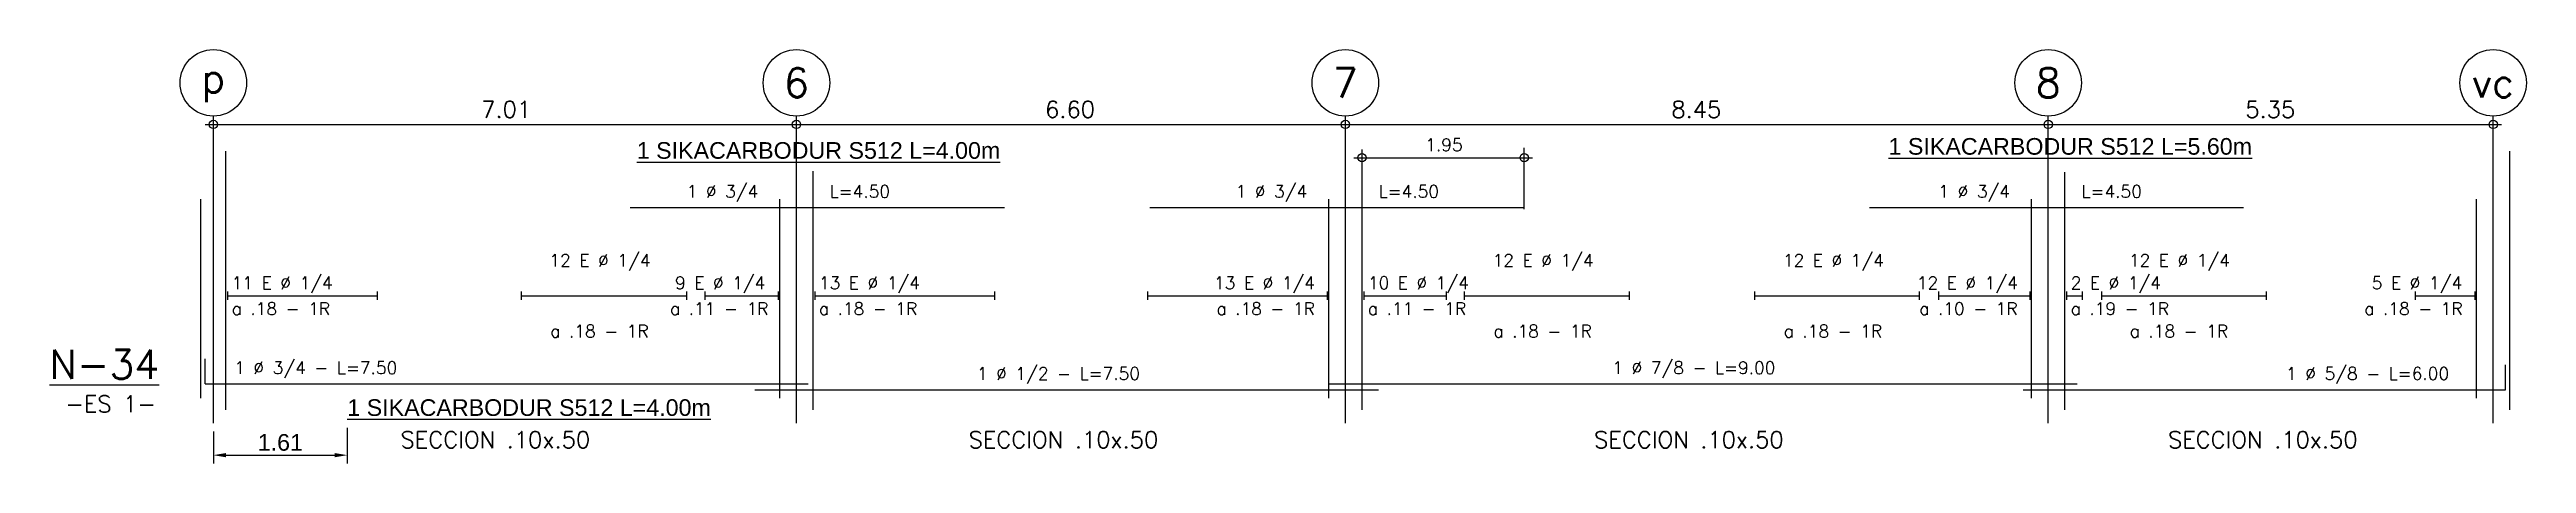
# Model space of a CAD drawing. Header units: millimetres. Extents: x 1 to 301, y -42 to 59.
# Drawn here: x 79.23 to 109.01, y 25.42 to 30.39 of the extents above; entities that cross this region are included whole.
import ezdxf
from ezdxf.enums import TextEntityAlignment as Align

# ---------------------------------------------------------------- set-up
doc = ezdxf.new("R2010")
doc.units = ezdxf.units.MM
doc.header["$LTSCALE"] = 0.0003
doc.header["$PDMODE"] = 34
doc.header["$PDSIZE"] = 0.1
for name, color, linetype in [('SIM-ACHURADOS', 8, 'Continuous'), ('SIM-COTAS', 1, 'Continuous'), ('SIM-FIBRACARB', 4, 'Continuous')]:
    doc.layers.add(name, color=color, linetype=linetype)
doc.styles.add('ARIAL EE', font='arial.ttf')
doc.styles.add('P140', font='SIMPLEX', dxfattribs={"height": 0.35})
doc.styles.add('P60', font='SIMPLEX', dxfattribs={"height": 0.16})
doc.styles.add('P80', font='SIMPLEX', dxfattribs={"height": 0.2})
doc.dimstyles.new('RE - STANDAR', dxfattribs={"dimtxt": 0.002, "dimasz": 0.0015, "dimexe": 0.001, "dimexo": 0.001, "dimgap": 0.0005, "dimtad": 1, "dimzin": 4, "dimdsep": 46, "dimtxsty": 'ARIAL EE', "dimcen": -0.001, "dimclrd": 256, "dimclre": 256, "dimclrt": 2, "dimadec": 0, "dimazin": 0, "dimtfac": 1, "dimtix": 1, "dimtofl": 0, "dimtmove": 1, "dimatfit": 0, "dimfxl": 0.0015, "dimtolj": 1, "dimtzin": 4, "dimlwd": -1, "dimlwe": -1, "dimarcsym": 0})

msp = doc.modelspace()

# ---------------------------------------------------------------- texts
at = {"layer": 'SIM-ACHURADOS', "style": 'P140'}
for s, p in [('p', (81.2, 29.991)), ('6', (88.21, 29.991)), ('7', (94.81, 29.991)), ('8', (103.26, 29.991)), ('vc', (108.61, 29.991))]:
    msp.add_text(s, height=0.35, dxfattribs=at).set_placement(p, align=Align.MIDDLE)
at = {"layer": 'SIM-ACHURADOS'}
for s, height, style, p in [('7.01', 0.2, 'P80', (84.42, 29.571)), ('6.60', 0.2, 'P80', (91.2, 29.571)), ('8.45', 0.2, 'P80', (98.73, 29.571)), ('5.35', 0.2, 'P80', (105.63, 29.571)), ('1.95', 0.15, 'P60', (95.77, 29.171)), ('1 %%c 3/4', 0.15, 'P60', (86.89, 28.611)), ('L=4.50', 0.15, 'P60', (88.61, 28.611)), ('1 %%c 3/4', 0.15, 'P60', (93.49, 28.611)), ('L=4.50', 0.15, 'P60', (95.21, 28.611)), ('1 %%c 3/4', 0.15, 'P60', (101.94, 28.611)), ('L=4.50', 0.15, 'P60', (103.66, 28.611)), ('12 E %%c 1/4', 0.15, 'P60', (85.24, 27.781)), ('12 E %%c 1/4', 0.15, 'P60', (96.58, 27.781)), ('12 E %%c 1/4', 0.15, 'P60', (100.07, 27.781)), ('12 E %%c 1/4', 0.15, 'P60', (104.23, 27.781)), ('11 E %%c 1/4', 0.15, 'P60', (81.42, 27.511)), ('9 E %%c 1/4', 0.15, 'P60', (86.75, 27.511)), ('13 E %%c 1/4', 0.15, 'P60', (88.48, 27.511)), ('13 E %%c 1/4', 0.15, 'P60', (93.23, 27.511)), ('10 E %%c 1/4', 0.15, 'P60', (95.08, 27.511)), ('12 E %%c 1/4', 0.15, 'P60', (101.68, 27.511)), ('2 E %%c 1/4', 0.15, 'P60', (103.53, 27.511)), ('5 E %%c 1/4', 0.15, 'P60', (107.15, 27.511)), ('a .18 - 1R', 0.15, 'P60', (81.42, 27.201)), ('a .11 - 1R', 0.15, 'P60', (86.69, 27.201)), ('a .18 - 1R', 0.15, 'P60', (88.48, 27.201)), ('a .18 - 1R', 0.15, 'P60', (93.26, 27.201)), ('a .11 - 1R', 0.15, 'P60', (95.08, 27.201)), ('a .10 - 1R', 0.15, 'P60', (101.71, 27.201)), ('a .19 - 1R', 0.15, 'P60', (103.53, 27.201)), ('a .18 - 1R', 0.15, 'P60', (107.06, 27.201)), ('a .18 - 1R', 0.15, 'P60', (85.25, 26.931)), ('a .18 - 1R', 0.15, 'P60', (96.59, 26.931)), ('a .18 - 1R', 0.15, 'P60', (100.08, 26.931)), ('a .18 - 1R', 0.15, 'P60', (104.24, 26.931)), ('1 %%c 3/4 - L=7.50', 0.15, 'P60', (81.45, 26.491)), ('1 %%c 1/2 - L=7.50', 0.15, 'P60', (90.38, 26.421)), ('1 %%c 7/8 - L=9.00', 0.15, 'P60', (98.02, 26.491)), ('1 %%c 5/8 - L=6.00', 0.15, 'P60', (106.12, 26.421)), ('-ES 1-', 0.2, 'P80', (79.42, 26.031)), ('SECCION .10x.50', 0.2, 'P80', (83.45, 25.601)), ('SECCION .10x.50', 0.2, 'P80', (90.28, 25.601)), ('SECCION .10x.50', 0.2, 'P80', (97.8, 25.601)), ('SECCION .10x.50', 0.2, 'P80', (104.7, 25.601))]:
    msp.add_text(s, height=height, dxfattribs=dict(at, style=style)).set_placement(p)
at = {"layer": 'SIM-ACHURADOS', "style": 'P140'}
msp.add_text('%%UN-34', height=0.35, dxfattribs=at).set_placement((80.55, 26.431), align=Align.RIGHT)
at = {"layer": 'SIM-FIBRACARB', "char_height": 0.2, "attachment_point": 1, "style": 'ARIAL EE'}
for s, width, insert in [('{\\L1 SIKACARBODUR S512 L=4.00m}', 4.52585, (86.29, 29.278)), ('{\\L1 SIKACARBODUR S512 L=5.60m}', 4.71342, (101.34, 29.327)), ('{\\L1 SIKACARBODUR S512 L=4.00m}', 4.59581, (82.81, 26.187))]:
    msp.add_mtext_dynamic_manual_height_columns(s, width=width, gutter_width=0.005, heights=[0], dxfattribs=dict(at, insert=insert))

# ---------------------------------------------------------------- blocks, each defined once
blk = doc.blocks.new('*D23')
at = {"layer": 'SIM-COTAS', "transparency": 16777216}
for p, q in [((81.2, 25.801), (81.2, 25.415)), ((82.81, 25.843), (82.81, 25.415)), ((81.35, 25.515), (82.66, 25.515))]:
    blk.add_line(p, q, dxfattribs=at)
for points in [[(81.35, 25.54), (81.35, 25.49), (81.2, 25.515)], [(82.66, 25.54), (82.66, 25.49), (82.81, 25.515)]]:
    blk.add_solid(points, dxfattribs=at)
at = {"layer": 'SIM-COTAS', "color": 2, "transparency": 16777216, "insert": (82.005, 25.667), "char_height": 0.2, "attachment_point": 5, "style": 'ARIAL EE'}
blk.add_mtext('\\A1;1.61', dxfattribs=at)

# ---------------------------------------------------------------- dimensions: what is measured, and where the dimension line sits
at = {"layer": 'SIM-COTAS'}
dim = msp.add_linear_dim(base=(82.81, 25.515), p1=(81.2, 25.901), p2=(82.81, 25.943), dimstyle='RE - STANDAR', dxfattribs=at)
dim.commit()
dim.dimension.update_dxf_attribs({"geometry": '*D23', "text_midpoint": (82.005, 25.667)})

# ---------------------------------------------------------------- linework, layer by layer
at = {"layer": 'SIM-ACHURADOS'}
for p, q in [((81.2, 25.901), (81.2, 29.591)), ((81.2, 29.491), (108.61, 29.491)), ((88.21, 25.901), (88.21, 29.591)), ((94.81, 25.901), (94.81, 29.591)), ((103.26, 25.901), (103.26, 29.591)), ((108.61, 25.901), (108.61, 29.591)), ((96.96, 28.471), (96.96, 29.211)), ((81.35, 26.061), (81.35, 29.171)), ((88.41, 26.061), (88.41, 28.93)), ((95.01, 26.061), (95.01, 29.171)), ((95.01, 29.091), (96.96, 29.091)), ((103.46, 26.061), (103.46, 28.916)), ((108.81, 26.061), (108.81, 29.171)), ((81.05, 26.201), (81.05, 28.591)), ((88.01, 26.201), (88.01, 28.591)), ((94.61, 26.201), (94.61, 28.591)), ((103.06, 26.201), (103.06, 28.591)), ((108.41, 26.201), (108.41, 28.591)), ((86.21, 28.491), (90.71, 28.491)), ((92.46, 28.491), (96.96, 28.491)), ((101.11, 28.491), (105.61, 28.491)), ((81.37, 27.481), (81.37, 27.381)), ((81.37, 27.431), (83.17, 27.431)), ((83.17, 27.481), (83.17, 27.381)), ((84.9, 27.481), (84.9, 27.381)), ((84.9, 27.431), (86.89, 27.431)), ((86.89, 27.481), (86.89, 27.381)), ((87.11, 27.481), (87.11, 27.381)), ((87.11, 27.431), (87.99, 27.431)), ((87.99, 27.481), (87.99, 27.381)), ((88.43, 27.481), (88.43, 27.381)), ((88.43, 27.431), (90.59, 27.431)), ((90.59, 27.481), (90.59, 27.381)), ((92.43, 27.481), (92.43, 27.381)), ((92.43, 27.431), (94.59, 27.431)), ((94.59, 27.481), (94.59, 27.381)), ((95.03, 27.481), (95.03, 27.381)), ((95.03, 27.431), (96.02, 27.431)), ((96.02, 27.481), (96.02, 27.381)), ((96.24, 27.481), (96.24, 27.381)), ((96.24, 27.431), (98.22, 27.431)), ((98.22, 27.481), (98.22, 27.381)), ((99.73, 27.481), (99.73, 27.381)), ((99.73, 27.431), (101.71, 27.431)), ((101.71, 27.481), (101.71, 27.381)), ((101.94, 27.481), (101.94, 27.381)), ((101.94, 27.431), (103.04, 27.431)), ((103.04, 27.481), (103.04, 27.381)), ((103.48, 27.481), (103.48, 27.381)), ((103.48, 27.431), (103.67, 27.431)), ((103.67, 27.481), (103.67, 27.381)), ((103.9, 27.481), (103.9, 27.381)), ((103.9, 27.431), (105.88, 27.431)), ((105.88, 27.481), (105.88, 27.381)), ((107.67, 27.481), (107.67, 27.381)), ((107.67, 27.431), (108.39, 27.431)), ((108.39, 27.481), (108.39, 27.381)), ((81.1, 26.371), (81.1, 26.671)), ((108.76, 26.301), (108.76, 26.601)), ((81.1, 26.371), (88.35, 26.371)), ((87.71, 26.301), (95.21, 26.301)), ((94.61, 26.371), (103.61, 26.371)), ((102.96, 26.301), (108.76, 26.301))]:
    msp.add_line(p, q, dxfattribs=at)
for centre in [(81.2, 29.991), (88.21, 29.991), (94.81, 29.991), (103.26, 29.991), (108.61, 29.991)]:
    msp.add_circle(centre, 0.4, dxfattribs=at)
for p in [(81.2, 29.491), (88.21, 29.491), (94.81, 29.491), (103.26, 29.491), (108.61, 29.491), (95.01, 29.091), (96.96, 29.091)]:
    msp.add_point(p, dxfattribs=at)

msp.set_redraw_order([(e.dxf.handle, doc.entitydb.next_handle()) for e in msp.query("TEXT MTEXT ATTDEF DIMENSION ARC_DIMENSION")])  # texts and dimensions are drawn at this point

doc.saveas('drawing.dxf')
